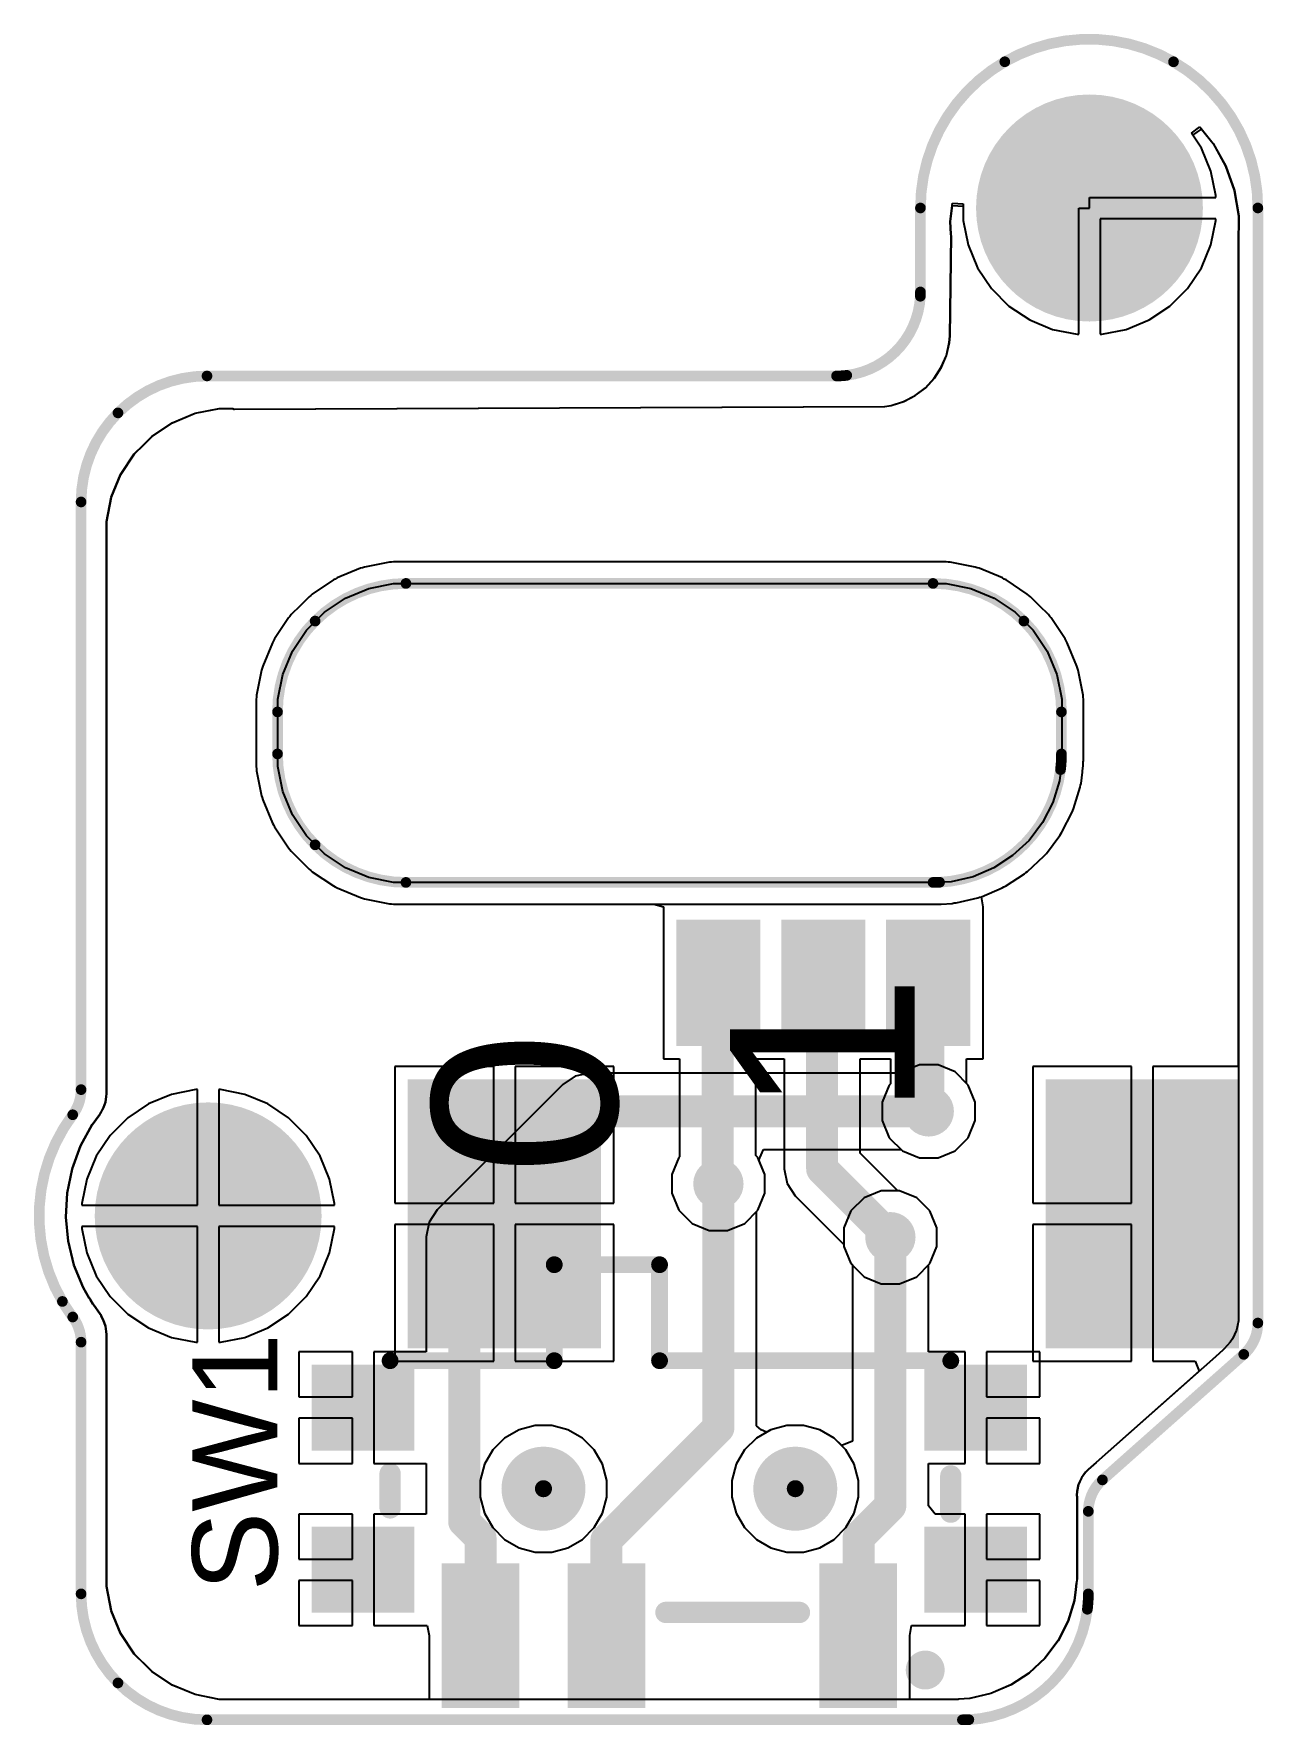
# Model space of a CAD drawing. Header units: millimetres. Extents: x -0.082 to 0.495, y -0.239 to 0.554.
import ezdxf

# ---------------------------------------------------------------- set-up
doc = ezdxf.new("R2010")
doc.units = ezdxf.units.MM
doc.header["$MEASUREMENT"] = 0
for name, color, linetype in [('BottomLayer', 5, 'Continuous'), ('BottomPaste', 16, 'Continuous'), ('BottomSolder', 6, 'Continuous'), ('Mechanical2', 216, 'Continuous'), ('MultiLayer', 9, 'Continuous'), ('PadHoleLayer', 156, 'Continuous'), ('TopLayer', 1, 'Continuous'), ('TopOverlay', 2, 'Continuous'), ('TopPaste', 8, 'Continuous'), ('TopSolder', 216, 'Continuous'), ('ViaHoleLayer', 16, 'Continuous')]:
    doc.layers.add(name, color=color, linetype=linetype)
doc.styles.add('Arial', font='arial.ttf', dxfattribs={"height": 0.2})

msp = doc.modelspace()

# ---------------------------------------------------------------- texts
at = {"layer": 'TopOverlay', "style": 'Arial'}
for s, height, p in [('1', 0.08661, (0.33142, 0.04628)), ('0', 0.08661, (0.19177, 0.01913)), ('SW1', 0.04, (0.03252, -0.17598))]:
    msp.add_text(s, height=height, rotation=90, dxfattribs=at).set_placement(p)

# ---------------------------------------------------------------- blocks, each defined once
blk = doc.blocks.new('PCM12SMTR__1')
at = {"layer": 'BottomSolder'}
h = blk.add_hatch(color=6, dxfattribs=at)
edge = h.paths.add_edge_path()
edge.add_arc((-0.05906, 0), 0.004, 0, 360)
h = blk.add_hatch(color=6, dxfattribs=at)
edge = h.paths.add_edge_path()
edge.add_arc((0.05906, 0), 0.004, 0, 360)
at = {"layer": 'PadHoleLayer'}
h = blk.add_hatch(color=156, dxfattribs=at)
edge = h.paths.add_edge_path()
edge.add_arc((-0.05906, 0), 0.01969, 0, 360)
h = blk.add_hatch(color=156, dxfattribs=at)
edge = h.paths.add_edge_path()
edge.add_arc((0.05906, 0), 0.01969, 0, 360)
at = {"layer": 'TopLayer'}
for points in [[(-0.10276, 0.09882), (-0.07441, 0.09882), (-0.07441, 0.03898), (-0.10276, 0.03898)], [(0.01535, 0.09882), (0.0437, 0.09882), (0.0437, 0.03898), (0.01535, 0.03898)], [(0.07441, 0.09882), (0.10276, 0.09882), (0.10276, 0.03898), (0.07441, 0.03898)], [(-0.16378, 0.05413), (-0.12362, 0.05413), (-0.12362, 0.02185), (-0.16378, 0.02185)], [(0.12362, 0.05413), (0.16378, 0.05413), (0.16378, 0.02185), (0.12362, 0.02185)], [(-0.16378, -0.02185), (-0.12362, -0.02185), (-0.12362, -0.05413), (-0.16378, -0.05413)], [(0.12362, -0.02185), (0.16378, -0.02185), (0.16378, -0.05413), (0.12362, -0.05413)]]:
    blk.add_hatch(color=1, dxfattribs=at).paths.add_polyline_path(points)
at = {"layer": 'TopPaste'}
for points in [[(-0.10276, 0.09882), (-0.07441, 0.09882), (-0.07441, 0.03898), (-0.10276, 0.03898)], [(0.01535, 0.09882), (0.0437, 0.09882), (0.0437, 0.03898), (0.01535, 0.03898)], [(0.07441, 0.09882), (0.10276, 0.09882), (0.10276, 0.03898), (0.07441, 0.03898)], [(-0.16378, 0.05413), (-0.12362, 0.05413), (-0.12362, 0.02185), (-0.16378, 0.02185)], [(0.12362, 0.05413), (0.16378, 0.05413), (0.16378, 0.02185), (0.12362, 0.02185)], [(-0.16378, -0.02185), (-0.12362, -0.02185), (-0.12362, -0.05413), (-0.16378, -0.05413)], [(0.12362, -0.02185), (0.16378, -0.02185), (0.16378, -0.05413), (0.12362, -0.05413)]]:
    blk.add_hatch(color=8, dxfattribs=at).paths.add_polyline_path(points)
at = {"layer": 'TopSolder'}
for points in [[(-0.10676, 0.10282), (-0.07041, 0.10282), (-0.07041, 0.03498), (-0.10676, 0.03498)], [(0.01135, 0.10282), (0.0477, 0.10282), (0.0477, 0.03498), (0.01135, 0.03498)], [(0.07041, 0.10282), (0.10676, 0.10282), (0.10676, 0.03498), (0.07041, 0.03498)], [(-0.16778, 0.05813), (-0.11962, 0.05813), (-0.11962, 0.01785), (-0.16778, 0.01785)], [(0.11962, 0.05813), (0.16778, 0.05813), (0.16778, 0.01785), (0.11962, 0.01785)], [(-0.16778, -0.01785), (-0.11962, -0.01785), (-0.11962, -0.05813), (-0.16778, -0.05813)], [(0.11962, -0.01785), (0.16778, -0.01785), (0.16778, -0.05813), (0.11962, -0.05813)]]:
    blk.add_hatch(color=216, dxfattribs=at).paths.add_polyline_path(points)
h = blk.add_hatch(color=216, dxfattribs=at)
edge = h.paths.add_edge_path()
edge.add_arc((-0.05906, 0), 0.004, 0, 360)
h = blk.add_hatch(color=216, dxfattribs=at)
edge = h.paths.add_edge_path()
edge.add_arc((0.05906, 0), 0.004, 0, 360)
at = {"layer": 'TopOverlay'}
for points, const_width in [([(-0.11588, 0.085, 1), (-0.12412, 0.085, 1)], 0.01), ([(-0.12662, 0.085, 1), (-0.12162, 0.085, 1)], 0.005), ([(-0.11838, 0.085, 1), (-0.11338, 0.085, 1)], 0.005), ([(-0.0635, 0.058, 1), (-0.0585, 0.058, 1)], 0.005), ([(-0.00088, 0.058, 1), (0.00412, 0.058, 1)], 0.005), ([(-0.1345, 0.011, 1), (-0.1295, 0.011, 1)], 0.005), ([(0.1285, 0.009, 1), (0.1335, 0.009, 1)], 0.005), ([(-0.1345, -0.006, 1), (-0.1295, -0.006, 1)], 0.005), ([(0.1285, -0.007, 1), (0.1335, -0.007, 1)], 0.005), ([(-0.13397, -0.06, 1), (-0.13003, -0.06, 1)], 0.00394), ([(0.00265, -0.06, 1), (0.00658, -0.06, 1)], 0.00394), ([(0.00265, -0.06, 1), (0.00658, -0.06, 1)], 0.00394), ([(0.05203, -0.06, 1), (0.05597, -0.06, 1)], 0.00394), ([(0.05203, -0.06, 1), (0.05597, -0.06, 1)], 0.00394), ([(0.12903, -0.06, 1), (0.13297, -0.06, 1)], 0.00394), ([(0.00265, -0.105, 1), (0.00658, -0.105, 1)], 0.00394), ([(0.00265, -0.105, 1), (0.00658, -0.105, 1)], 0.00394), ([(0.05203, -0.105, 1), (0.05597, -0.105, 1)], 0.00394), ([(0.05203, -0.105, 1), (0.05597, -0.105, 1)], 0.00394)]:
    blk.add_lwpolyline(points, format="xyb", close=True, dxfattribs=dict(at, const_width=const_width))
for points, const_width in [([(0.00162, 0.058), (-0.061, 0.058)], 0.01), ([(-0.132, 0.011), (-0.132, -0.006)], 0.01), ([(0.131, 0.009), (0.131, -0.007)], 0.01), ([(0.00462, -0.06), (-0.132, -0.06)], 0.00787), ([(0.00462, -0.06), (0.00462, -0.105)], 0.00787), ([(0.131, -0.06), (0.054, -0.06)], 0.00787), ([(0.054, -0.06), (0.054, -0.105)], 0.00787), ([(0.054, -0.105), (0.00462, -0.105)], 0.00787)]:
    blk.add_lwpolyline(points, dxfattribs=dict(at, const_width=const_width))
blk = doc.blocks.new('0532610371_B_2')
at = {"layer": 'BottomLayer'}
for points in [[(-0.19094, 0.11319), (-0.10827, 0.11319), (-0.10827, -0.00492), (-0.19094, -0.00492)], [(0.19094, -0.00492), (0.10827, -0.00492), (0.10827, 0.11319), (0.19094, 0.11319)], [(-0.03346, -0.07972), (-0.06496, -0.07972), (-0.06496, -0.02854), (-0.03346, -0.02854)], [(0.01575, -0.07972), (-0.01575, -0.07972), (-0.01575, -0.02854), (0.01575, -0.02854)], [(0.06496, -0.07972), (0.03346, -0.07972), (0.03346, -0.02854), (0.06496, -0.02854)]]:
    blk.add_hatch(color=5, dxfattribs=at).paths.add_polyline_path(points)
at = {"layer": 'BottomPaste'}
for points in [[(-0.19094, 0.11319), (-0.10827, 0.11319), (-0.10827, -0.00492), (-0.19094, -0.00492)], [(0.19094, -0.00492), (0.10827, -0.00492), (0.10827, 0.11319), (0.19094, 0.11319)], [(-0.03346, -0.07972), (-0.06496, -0.07972), (-0.06496, -0.02854), (-0.03346, -0.02854)], [(0.01575, -0.07972), (-0.01575, -0.07972), (-0.01575, -0.02854), (0.01575, -0.02854)], [(0.06496, -0.07972), (0.03346, -0.07972), (0.03346, -0.02854), (0.06496, -0.02854)]]:
    blk.add_hatch(color=16, dxfattribs=at).paths.add_polyline_path(points)
at = {"layer": 'BottomSolder'}
for points in [[(-0.19494, 0.11719), (-0.10427, 0.11719), (-0.10427, -0.00892), (-0.19494, -0.00892)], [(0.19494, -0.00892), (0.10427, -0.00892), (0.10427, 0.11719), (0.19494, 0.11719)], [(-0.02946, -0.08372), (-0.06896, -0.08372), (-0.06896, -0.02454), (-0.02946, -0.02454)], [(0.01975, -0.08372), (-0.01975, -0.08372), (-0.01975, -0.02454), (0.01975, -0.02454)], [(0.06896, -0.08372), (0.02946, -0.08372), (0.02946, -0.02454), (0.06896, -0.02454)]]:
    blk.add_hatch(color=6, dxfattribs=at).paths.add_polyline_path(points)

# ---------------------------------------------------------------- hatches: boundary and pattern name
at = {"layer": 'BottomLayer'}
h = msp.add_hatch(color=5, dxfattribs=at)
edge = h.paths.add_edge_path()
edge.add_arc((0.41339, 0.47244), 0.04921, 0, 360)
h = msp.add_hatch(color=5, dxfattribs=at)
edge = h.paths.add_edge_path()
edge.add_arc((0.338, 0.049), 0.01181, 0, 360)
h = msp.add_hatch(color=5, dxfattribs=at)
edge = h.paths.add_edge_path()
edge.add_arc((0, 0), 0.04921, 0, 360)
h = msp.add_hatch(color=5, dxfattribs=at)
edge = h.paths.add_edge_path()
edge.add_arc((0.23933, 0.015), 0.01181, 0, 360)
h = msp.add_hatch(color=5, dxfattribs=at)
edge = h.paths.add_edge_path()
edge.add_arc((0.32, -0.01), 0.01181, 0, 360)
at = {"layer": 'BottomSolder'}
h = msp.add_hatch(color=6, dxfattribs=at)
edge = h.paths.add_edge_path()
edge.add_arc((0.41339, 0.47244), 0.05321, 0, 360)
h = msp.add_hatch(color=6, dxfattribs=at)
edge = h.paths.add_edge_path()
edge.add_arc((0, 0), 0.05321, 0, 360)
at = {"layer": 'MultiLayer'}
h = msp.add_hatch(color=9, dxfattribs=at)
edge = h.paths.add_edge_path()
edge.add_arc((0.41339, 0.47244), 0.04921, 0, 360)
h = msp.add_hatch(color=9, dxfattribs=at)
edge = h.paths.add_edge_path()
edge.add_arc((0, 0), 0.04921, 0, 360)
at = {"layer": 'PadHoleLayer'}
h = msp.add_hatch(color=156, dxfattribs=at)
edge = h.paths.add_edge_path()
edge.add_arc((0.41339, 0.47244), 0.03938, 0, 360)
h = msp.add_hatch(color=156, dxfattribs=at)
edge = h.paths.add_edge_path()
edge.add_arc((0, 0), 0.03938, 0, 360)
at = {"layer": 'TopLayer'}
h = msp.add_hatch(color=1, dxfattribs=at)
edge = h.paths.add_edge_path()
edge.add_arc((0.41339, 0.47244), 0.04921, 0, 360)
h = msp.add_hatch(color=1, dxfattribs=at)
edge = h.paths.add_edge_path()
edge.add_arc((0.338, 0.049), 0.01181, 0, 360)
h = msp.add_hatch(color=1, dxfattribs=at)
edge = h.paths.add_edge_path()
edge.add_arc((0, 0), 0.04921, 0, 360)
h = msp.add_hatch(color=1, dxfattribs=at)
edge = h.paths.add_edge_path()
edge.add_arc((0.23933, 0.015), 0.01181, 0, 360)
h = msp.add_hatch(color=1, dxfattribs=at)
edge = h.paths.add_edge_path()
edge.add_arc((0.32, -0.01), 0.01181, 0, 360)
at = {"layer": 'TopSolder'}
h = msp.add_hatch(color=216, dxfattribs=at)
edge = h.paths.add_edge_path()
edge.add_arc((0.41339, 0.47244), 0.05321, 0, 360)
h = msp.add_hatch(color=216, dxfattribs=at)
edge = h.paths.add_edge_path()
edge.add_arc((0, 0), 0.05321, 0, 360)
at = {"layer": 'ViaHoleLayer'}
h = msp.add_hatch(color=16, dxfattribs=at)
edge = h.paths.add_edge_path()
edge.add_arc((0.338, 0.049), 0.00591, 0, 360)
h = msp.add_hatch(color=16, dxfattribs=at)
edge = h.paths.add_edge_path()
edge.add_arc((0.23933, 0.015), 0.00591, 0, 360)
h = msp.add_hatch(color=16, dxfattribs=at)
edge = h.paths.add_edge_path()
edge.add_arc((0.32, -0.01), 0.00591, 0, 360)

# ---------------------------------------------------------------- linework, layer by layer
at = {"layer": 'BottomLayer'}
for p, q in [((0.46184, 0.50651), (0.46588, 0.50947)), ((0.46588, 0.50947), (0.47134, 0.50267)), ((0.46586, 0.50049), (0.46184, 0.50651)), ((0.47033, 0.48971), (0.46586, 0.50049)), ((0.47134, 0.50267), (0.47722, 0.4921)), ((0.47722, 0.4921), (0.48123, 0.48069)), ((0.4726, 0.47827), (0.47033, 0.48971)), ((0.41339, 0.47244), (0.41339, 0.47744)), ((0.41339, 0.47744), (0.4726, 0.47744)), ((0.4726, 0.47744), (0.4726, 0.47827)), ((0.48123, 0.48069), (0.48326, 0.46877)), ((0.34811, 0.4661), (0.34918, 0.47473)), ((0.34918, 0.47473), (0.35418, 0.47442)), ((0.35418, 0.47442), (0.35418, 0.46661)), ((0.40839, 0.41323), (0.40839, 0.47244)), ((0.40839, 0.47244), (0.41339, 0.47244)), ((0.48326, 0.46877), (0.48326, 0.46408)), ((0.34836, 0.4601), (0.34811, 0.4661)), ((0.34838, 0.45994), (0.34836, 0.4601)), ((0.3484, 0.45979), (0.34838, 0.45994)), ((0.35418, 0.46661), (0.35645, 0.45517)), ((0.4726, 0.46744), (0.41839, 0.46744)), ((0.41839, 0.46744), (0.41839, 0.41323)), ((0.47033, 0.45517), (0.4726, 0.46661)), ((0.4726, 0.46661), (0.4726, 0.46744)), ((0.48326, 0.46408), (0.48311, 0.4597)), ((0.34793, 0.41237), (0.34846, 0.45956)), ((0.34844, 0.45963), (0.3484, 0.45979)), ((0.34846, 0.45956), (0.34844, 0.45963)), ((0.35645, 0.45517), (0.36092, 0.44439)), ((0.46586, 0.44439), (0.47033, 0.45517)), ((0.48311, 0.4597), (0.48308, 0.45908)), ((0.48308, 0.45908), (0.48308, 0.45906)), ((0.48308, 0.45906), (0.48308, 0.45906)), ((0.48308, 0.45906), (0.48308, 0.45416)), ((0.48308, 0.45416), (0.48308, 0.07004)), ((0.36092, 0.44439), (0.3674, 0.4347)), ((0.45938, 0.4347), (0.46586, 0.44439)), ((0.3674, 0.4347), (0.37564, 0.42645)), ((0.45114, 0.42645), (0.45938, 0.4347)), ((0.37564, 0.42645), (0.38534, 0.41997)), ((0.44144, 0.41997), (0.45114, 0.42645)), ((0.34764, 0.40933), (0.34793, 0.41237)), ((0.34793, 0.41237), (0.34793, 0.41237)), ((0.38534, 0.41997), (0.39612, 0.4155)), ((0.39612, 0.4155), (0.40756, 0.41323)), ((0.40756, 0.41323), (0.40839, 0.41323)), ((0.41839, 0.41323), (0.41922, 0.41323)), ((0.41922, 0.41323), (0.43066, 0.4155)), ((0.43066, 0.4155), (0.44144, 0.41997)), ((0.34627, 0.40338), (0.34764, 0.40933)), ((0.34058, 0.39264), (0.34389, 0.39776)), ((0.34389, 0.39776), (0.34627, 0.40338)), ((0.33643, 0.38816), (0.34058, 0.39264)), ((0.32031, 0.37988), (0.32614, 0.38169)), ((0.32614, 0.38169), (0.33156, 0.38448)), ((0.33156, 0.38448), (0.33643, 0.38816)), ((-0.01684, 0.37178), (-0.00616, 0.3762)), ((-0.00616, 0.3762), (0.00517, 0.37845)), ((0.00517, 0.37845), (0.01095, 0.37845)), ((0.01095, 0.37845), (0.0111, 0.37845)), ((0.0111, 0.37845), (0.01141, 0.37841)), ((0.01141, 0.37841), (0.01172, 0.37833)), ((0.01172, 0.37833), (0.01201, 0.37821)), ((0.01201, 0.37821), (0.01214, 0.37813)), ((0.01214, 0.37813), (0.3173, 0.37936)), ((0.01214, 0.37813), (0.01214, 0.37813)), ((0.3173, 0.37936), (0.32031, 0.37988)), ((-0.03053, 0.36128), (-0.02644, 0.36537)), ((-0.02644, 0.36537), (-0.01684, 0.37178)), ((-0.04105, 0.34757), (-0.03463, 0.35718)), ((-0.03463, 0.35718), (-0.03054, 0.36128)), ((-0.03054, 0.36128), (-0.03053, 0.36128)), ((-0.04548, 0.33689), (-0.04105, 0.34757)), ((-0.04773, 0.32556), (-0.04548, 0.33689)), ((-0.04773, 0.31978), (-0.04773, 0.32556)), ((-0.04773, 0.0573), (-0.04773, 0.31978)), ((0.07145, 0.30357), (0.06048, 0.29903)), ((0.07243, 0.30376), (0.07145, 0.30357)), ((0.07336, 0.30415), (0.07243, 0.30376)), ((0.085, 0.30646), (0.07336, 0.30415)), ((0.086, 0.30646), (0.085, 0.30646)), ((0.08699, 0.30666), (0.086, 0.30646)), ((0.09292, 0.30666), (0.08699, 0.30666)), ((0.34016, 0.30666), (0.09292, 0.30666)), ((0.09292, 0.30666), (0.09292, 0.30666)), ((0.3461, 0.30666), (0.34016, 0.30666)), ((0.34708, 0.30646), (0.3461, 0.30666)), ((0.34808, 0.30646), (0.34708, 0.30646)), ((0.35972, 0.30415), (0.34808, 0.30646)), ((0.36065, 0.30376), (0.35972, 0.30415)), ((0.36163, 0.30357), (0.36065, 0.30376)), ((0.3726, 0.29903), (0.36163, 0.30357)), ((0.05872, 0.29809), (0.04886, 0.29149)), ((0.05965, 0.29847), (0.05872, 0.29809)), ((0.06048, 0.29903), (0.05965, 0.29847)), ((0.37343, 0.29847), (0.3726, 0.29903)), ((0.37436, 0.29809), (0.37343, 0.29847)), ((0.38423, 0.29149), (0.37436, 0.29809)), ((0.04311, 0.28603), (0.03892, 0.28183)), ((0.04312, 0.28603), (0.04311, 0.28603)), ((0.04731, 0.29023), (0.04312, 0.28603)), ((0.04312, 0.28603), (0.04312, 0.28603)), ((0.04815, 0.29078), (0.04731, 0.29023)), ((0.04886, 0.29149), (0.04815, 0.29078)), ((0.38494, 0.29078), (0.38423, 0.29149)), ((0.38577, 0.29023), (0.38494, 0.29078)), ((0.38997, 0.28603), (0.38577, 0.29023)), ((0.39416, 0.28183), (0.38997, 0.28603)), ((0.38997, 0.28603), (0.38997, 0.28603)), ((0.38997, 0.28603), (0.38997, 0.28603)), ((0.03765, 0.28029), (0.03106, 0.27042)), ((0.03836, 0.281), (0.03765, 0.28029)), ((0.03892, 0.28183), (0.03836, 0.281)), ((0.39472, 0.281), (0.39416, 0.28183)), ((0.39543, 0.28029), (0.39472, 0.281)), ((0.40202, 0.27042), (0.39543, 0.28029)), ((0.03106, 0.27042), (0.03068, 0.2695)), ((0.40241, 0.2695), (0.40202, 0.27042)), ((0.03012, 0.26866), (0.02558, 0.2577)), ((0.03068, 0.2695), (0.03012, 0.26866)), ((0.40296, 0.26866), (0.40241, 0.2695)), ((0.4075, 0.2577), (0.40296, 0.26866)), ((0.025, 0.25579), (0.02268, 0.24415)), ((0.02538, 0.25671), (0.025, 0.25579)), ((0.02558, 0.2577), (0.02538, 0.25671)), ((0.4077, 0.25671), (0.4075, 0.2577)), ((0.40808, 0.25579), (0.4077, 0.25671)), ((0.4104, 0.24415), (0.40808, 0.25579)), ((0.02268, 0.24314), (0.02249, 0.24216)), ((0.02249, 0.24216), (0.02249, 0.23623)), ((0.02268, 0.24415), (0.02268, 0.24314)), ((0.4104, 0.24314), (0.4104, 0.24415)), ((0.41059, 0.24216), (0.4104, 0.24314)), ((0.41059, 0.23623), (0.41059, 0.24216)), ((0.02249, 0.23623), (0.02249, 0.21654)), ((0.41059, 0.21654), (0.4106, 0.23623)), ((0.4106, 0.23623), (0.41059, 0.23623)), ((0.02249, 0.21654), (0.02249, 0.21061)), ((0.41053, 0.21337), (0.41056, 0.21416)), ((0.41055, 0.21423), (0.41056, 0.21429)), ((0.41056, 0.21416), (0.41055, 0.21423)), ((0.41056, 0.21429), (0.41058, 0.21509)), ((0.41057, 0.21515), (0.41058, 0.21522)), ((0.41058, 0.21509), (0.41057, 0.21515)), ((0.41058, 0.21608), (0.4106, 0.21615)), ((0.41059, 0.21601), (0.41058, 0.21608)), ((0.41058, 0.21522), (0.41059, 0.21601)), ((0.4106, 0.21615), (0.41059, 0.21654)), ((0.02249, 0.21061), (0.02268, 0.20962)), ((0.02268, 0.20962), (0.02268, 0.20862)), ((0.02268, 0.20862), (0.025, 0.19698)), ((0.40943, 0.20269), (0.41007, 0.20792)), ((0.41007, 0.20794), (0.41014, 0.20846)), ((0.41007, 0.20793), (0.41007, 0.20794)), ((0.41007, 0.20792), (0.41007, 0.20793)), ((0.41013, 0.20855), (0.41016, 0.20864)), ((0.41014, 0.20846), (0.41013, 0.20855)), ((0.41016, 0.20864), (0.41027, 0.20968)), ((0.41026, 0.20977), (0.41028, 0.20986)), ((0.41027, 0.20968), (0.41026, 0.20977)), ((0.41028, 0.20986), (0.41037, 0.21091)), ((0.41036, 0.211), (0.41039, 0.21109)), ((0.41037, 0.21091), (0.41036, 0.211)), ((0.41039, 0.21109), (0.41046, 0.21214)), ((0.41045, 0.21223), (0.41047, 0.21231)), ((0.41046, 0.21214), (0.41045, 0.21223)), ((0.41047, 0.21231), (0.4105, 0.21284)), ((0.4105, 0.21284), (0.41052, 0.21324)), ((0.4105, 0.21284), (0.4105, 0.21284)), ((0.41051, 0.2133), (0.41053, 0.21337)), ((0.41052, 0.21324), (0.41051, 0.2133)), ((0.40596, 0.19087), (0.40905, 0.20095)), ((0.40905, 0.20095), (0.40915, 0.20184)), ((0.40915, 0.20184), (0.40943, 0.20269)), ((0.025, 0.19698), (0.02538, 0.19605)), ((0.02538, 0.19605), (0.02558, 0.19507)), ((0.02558, 0.19507), (0.03012, 0.18411)), ((0.40554, 0.19008), (0.40596, 0.19087)), ((0.03012, 0.18411), (0.03068, 0.18327)), ((0.03068, 0.18327), (0.03106, 0.18235)), ((0.03106, 0.18235), (0.03765, 0.17248)), ((0.4005, 0.17983), (0.4053, 0.18922)), ((0.4053, 0.18922), (0.40554, 0.19008)), ((0.3932, 0.1699), (0.39956, 0.17832)), ((0.39956, 0.17832), (0.39995, 0.17912)), ((0.39995, 0.17912), (0.4005, 0.17983)), ((0.03765, 0.17248), (0.03836, 0.17177)), ((0.03836, 0.17177), (0.03892, 0.17093)), ((0.03892, 0.17093), (0.04311, 0.16674)), ((0.04311, 0.16674), (0.04311, 0.16674)), ((0.04311, 0.16674), (0.04312, 0.16674)), ((0.04312, 0.16674), (0.04731, 0.16254)), ((0.38429, 0.1614), (0.39201, 0.16858)), ((0.39201, 0.16858), (0.39254, 0.16931)), ((0.39254, 0.16931), (0.3932, 0.1699)), ((0.04731, 0.16254), (0.04815, 0.16198)), ((0.04815, 0.16198), (0.04886, 0.16127)), ((0.04886, 0.16127), (0.05872, 0.15468)), ((0.37404, 0.15457), (0.38289, 0.1603)), ((0.38289, 0.1603), (0.38353, 0.16093)), ((0.38353, 0.16093), (0.38429, 0.1614)), ((0.05872, 0.15468), (0.05965, 0.1543)), ((0.05965, 0.1543), (0.06048, 0.15374)), ((0.06048, 0.15374), (0.07145, 0.1492)), ((0.36276, 0.14962), (0.37247, 0.15373)), ((0.37247, 0.15373), (0.37321, 0.15424)), ((0.37321, 0.15424), (0.37404, 0.15457)), ((0.07145, 0.1492), (0.07243, 0.149)), ((0.07243, 0.149), (0.07336, 0.14862)), ((0.07336, 0.14862), (0.085, 0.14631)), ((0.085, 0.14631), (0.086, 0.14631)), ((0.086, 0.14631), (0.08699, 0.14611)), ((0.08699, 0.14611), (0.09292, 0.14611)), ((0.09292, 0.14611), (0.20911, 0.14611)), ((0.20911, 0.14611), (0.21358, 0.14484)), ((0.21358, 0.14484), (0.21358, 0.14111)), ((0.3635, 0.14484), (0.36276, 0.14962)), ((0.3635, 0.07366), (0.3635, 0.14484)), ((0.3635, 0.14484), (0.3635, 0.14484)), ((0.21358, 0.14111), (0.21358, 0.07366)), ((0.21358, 0.07366), (0.22116, 0.07366)), ((0.22116, 0.07366), (0.22116, 0.02767)), ((0.25684, 0.02833), (0.25684, 0.07366)), ((0.25684, 0.07366), (0.27016, 0.07366)), ((0.27016, 0.07366), (0.27016, 0.022)), ((0.30584, 0.02939), (0.30584, 0.07366)), ((0.30584, 0.07366), (0.32003, 0.07366)), ((0.32003, 0.07366), (0.32003, 0.06188)), ((0.35572, 0.06213), (0.35572, 0.07366)), ((0.35572, 0.07366), (0.3635, 0.07366)), ((0.13393, 0.07004), (0.0876, 0.07004)), ((0.0876, 0.07004), (0.0876, 0.00598)), ((0.13393, 0.00598), (0.13393, 0.07004)), ((0.19027, 0.07004), (0.14393, 0.07004)), ((0.14393, 0.07004), (0.14393, 0.00598)), ((0.19027, 0.00598), (0.19027, 0.07004)), ((0.43315, 0.07004), (0.38681, 0.07004)), ((0.38681, 0.07004), (0.38681, 0.00598)), ((0.43315, 0.00598), (0.43315, 0.07004)), ((0.48308, 0.07004), (0.44315, 0.07004)), ((0.44315, 0.07004), (0.44315, 0.00098)), ((-0.0482, 0.05336), (-0.04778, 0.05595)), ((-0.04778, 0.05595), (-0.04773, 0.05727)), ((-0.04773, 0.05729), (-0.04773, 0.0573)), ((-0.04773, 0.05727), (-0.04773, 0.05729)), ((-0.04773, 0.05727), (-0.04773, 0.05727)), ((-0.01727, 0.05694), (-0.02805, 0.05247)), ((-0.00583, 0.05921), (-0.01727, 0.05694)), ((-0.005, 0.05921), (-0.00583, 0.05921)), ((-0.005, 0.005), (-0.005, 0.05921)), ((0.00583, 0.05921), (0.005, 0.05921)), ((0.005, 0.05921), (0.005, 0.005)), ((0.01727, 0.05694), (0.00583, 0.05921)), ((0.02805, 0.05247), (0.01727, 0.05694)), ((0.31951, 0.06135), (0.31619, 0.05334)), ((0.32003, 0.06188), (0.31951, 0.06135)), ((0.35649, 0.06135), (0.35572, 0.06213)), ((0.35981, 0.05334), (0.35649, 0.06135)), ((-0.05099, 0.04747), (-0.05025, 0.04855)), ((-0.05025, 0.04855), (-0.04903, 0.05088)), ((-0.04903, 0.05088), (-0.0482, 0.05336)), ((-0.02805, 0.05247), (-0.03775, 0.04599)), ((0.03775, 0.04599), (0.02805, 0.05247)), ((0.31619, 0.05334), (0.31619, 0.04466)), ((0.35981, 0.04466), (0.35981, 0.05334)), ((-0.05986, 0.03282), (-0.05442, 0.04287)), ((-0.05442, 0.04287), (-0.05099, 0.04747)), ((-0.03775, 0.04599), (-0.04599, 0.03775)), ((0.04599, 0.03775), (0.03775, 0.04599)), ((0.31619, 0.04466), (0.31951, 0.03665)), ((0.35649, 0.03665), (0.35981, 0.04466)), ((-0.06376, 0.02208), (-0.05986, 0.03282)), ((-0.04599, 0.03775), (-0.05247, 0.02805)), ((0.05247, 0.02805), (0.04599, 0.03775)), ((0.31951, 0.03665), (0.32565, 0.03051)), ((0.35035, 0.03051), (0.35649, 0.03665)), ((-0.05247, 0.02805), (-0.05694, 0.01727)), ((0.05694, 0.01727), (0.05247, 0.02805)), ((0.22084, 0.02735), (0.21752, 0.01934)), ((0.22116, 0.02767), (0.22084, 0.02735)), ((0.25782, 0.02735), (0.25684, 0.02833)), ((0.26114, 0.01934), (0.25782, 0.02735)), ((0.32342, 0.01181), (0.30584, 0.02939)), ((0.32565, 0.03051), (0.33366, 0.02719)), ((0.33366, 0.02719), (0.34234, 0.02719)), ((0.34234, 0.02719), (0.35035, 0.03051)), ((-0.06606, 0.01088), (-0.06376, 0.02208)), ((-0.05694, 0.01727), (-0.05921, 0.00583)), ((0.05921, 0.00583), (0.05694, 0.01727)), ((0.21752, 0.01934), (0.21752, 0.01066)), ((0.26114, 0.01066), (0.26114, 0.01934)), ((0.27016, 0.022), (0.27152, 0.01517)), ((-0.06669, -0.00053), (-0.06606, 0.01088)), ((0.21752, 0.01066), (0.22084, 0.00265)), ((0.25782, 0.00265), (0.26114, 0.01066)), ((0.27152, 0.01517), (0.27538, 0.00938)), ((0.27538, 0.00938), (0.29819, -0.01342)), ((0.32434, 0.01181), (0.32342, 0.01181)), ((0.33235, 0.00849), (0.32434, 0.01181)), ((0.33849, 0.00235), (0.33235, 0.00849)), ((-0.05921, 0.00583), (-0.05921, 0.005)), ((-0.05921, 0.005), (-0.005, 0.005)), ((0.005, 0.005), (0.05921, 0.005)), ((0.05921, 0.005), (0.05921, 0.00583)), ((0.0876, 0.00598), (0.13393, 0.00598)), ((0.14393, 0.00598), (0.19027, 0.00598)), ((0.22084, 0.00265), (0.22697, -0.00349)), ((0.25168, -0.00349), (0.25782, 0.00265)), ((0.34181, -0.00566), (0.33849, 0.00235)), ((0.38681, 0.00598), (0.43315, 0.00598)), ((0.44315, 0.00098), (0.44315, -0.06807)), ((-0.06565, -0.01191), (-0.06669, -0.00053)), ((-0.005, -0.005), (-0.05921, -0.005)), ((-0.05921, -0.005), (-0.05921, -0.00583)), ((-0.05921, -0.00583), (-0.05694, -0.01727)), ((-0.005, -0.05921), (-0.005, -0.005)), ((0.05921, -0.005), (0.005, -0.005)), ((0.005, -0.005), (0.005, -0.05921)), ((0.05694, -0.01727), (0.05921, -0.00583)), ((0.05921, -0.00583), (0.05921, -0.005)), ((0.13393, -0.00402), (0.0876, -0.00402)), ((0.0876, -0.00402), (0.0876, -0.06807)), ((0.13393, -0.06807), (0.13393, -0.00402)), ((0.19027, -0.00402), (0.14393, -0.00402)), ((0.14393, -0.00402), (0.14393, -0.06807)), ((0.19027, -0.06807), (0.19027, -0.00402)), ((0.22697, -0.00349), (0.23499, -0.00681)), ((0.23499, -0.00681), (0.24367, -0.00681)), ((0.24367, -0.00681), (0.25168, -0.00349)), ((0.34181, -0.01434), (0.34181, -0.00566)), ((0.43315, -0.00402), (0.38681, -0.00402)), ((0.38681, -0.00402), (0.38681, -0.06807)), ((0.43315, -0.06807), (0.43315, -0.00402)), ((-0.06296, -0.02302), (-0.06565, -0.01191)), ((0.29819, -0.01342), (0.29819, -0.01434)), ((0.29819, -0.01434), (0.30151, -0.02235)), ((0.33849, -0.02235), (0.34181, -0.01434)), ((-0.05867, -0.03362), (-0.06296, -0.02302)), ((-0.05694, -0.01727), (-0.05247, -0.02805)), ((0.05247, -0.02805), (0.05694, -0.01727)), ((0.30151, -0.02235), (0.30765, -0.02849)), ((0.33235, -0.02849), (0.33849, -0.02235)), ((-0.05247, -0.02805), (-0.04599, -0.03775)), ((0.04599, -0.03775), (0.05247, -0.02805)), ((0.30765, -0.02849), (0.31566, -0.03181)), ((0.32434, -0.03181), (0.33235, -0.02849)), ((-0.05578, -0.03855), (-0.05867, -0.03362)), ((-0.05577, -0.03856), (-0.05578, -0.03855)), ((-0.05576, -0.03857), (-0.05577, -0.03856)), ((-0.05521, -0.0395), (-0.05576, -0.03857)), ((-0.05576, -0.03857), (-0.05576, -0.03857)), ((-0.05407, -0.04133), (-0.05521, -0.0395)), ((-0.04599, -0.03775), (-0.03775, -0.04599)), ((0.03775, -0.04599), (0.04599, -0.03775)), ((0.31566, -0.03181), (0.32434, -0.03181)), ((-0.05365, -0.04196), (-0.05407, -0.04133)), ((-0.05098, -0.04576), (-0.05365, -0.04196)), ((-0.05024, -0.04684), (-0.05098, -0.04576)), ((-0.05098, -0.04576), (-0.05098, -0.04576)), ((-0.05098, -0.04576), (-0.05098, -0.04576)), ((-0.04903, -0.04916), (-0.05024, -0.04684)), ((-0.03775, -0.04599), (-0.02805, -0.05247)), ((0.02805, -0.05247), (0.03775, -0.04599)), ((-0.04876, -0.04995), (-0.04903, -0.04916)), ((-0.04903, -0.04916), (-0.04903, -0.04916)), ((-0.0482, -0.05165), (-0.04876, -0.04995)), ((-0.04778, -0.05423), (-0.0482, -0.05165)), ((-0.04773, -0.05554), (-0.04778, -0.05423)), ((-0.02805, -0.05247), (-0.01727, -0.05694)), ((0.01727, -0.05694), (0.02805, -0.05247)), ((-0.04773, -0.16794), (-0.04773, -0.05554)), ((-0.01727, -0.05694), (-0.00583, -0.05921)), ((-0.00583, -0.05921), (-0.005, -0.05921)), ((0.005, -0.05921), (0.00583, -0.05921)), ((0.00583, -0.05921), (0.01727, -0.05694)), ((0.0876, -0.06807), (0.13393, -0.06807)), ((0.14393, -0.06807), (0.19027, -0.06807)), ((0.38681, -0.06807), (0.43315, -0.06807)), ((0.44315, -0.06807), (0.46299, -0.06807)), ((0.46299, -0.06807), (0.46477, -0.07275)), ((0.46477, -0.07275), (0.41645, -0.11562)), ((0.14583, -0.10021), (0.13906, -0.10412)), ((0.15338, -0.09819), (0.14583, -0.10021)), ((0.1612, -0.09819), (0.15338, -0.09819)), ((0.16875, -0.10021), (0.1612, -0.09819)), ((0.17552, -0.10412), (0.16875, -0.10021)), ((0.26394, -0.10021), (0.25717, -0.10412)), ((0.27149, -0.09819), (0.26394, -0.10021)), ((0.27931, -0.09819), (0.27149, -0.09819)), ((0.28686, -0.10021), (0.27931, -0.09819)), ((0.29363, -0.10412), (0.28686, -0.10021)), ((0.13354, -0.10965), (0.12963, -0.11642)), ((0.13906, -0.10412), (0.13354, -0.10965)), ((0.18104, -0.10965), (0.17552, -0.10412)), ((0.18495, -0.11642), (0.18104, -0.10965)), ((0.25165, -0.10965), (0.24774, -0.11642)), ((0.25717, -0.10412), (0.25165, -0.10965)), ((0.29915, -0.10965), (0.29363, -0.10412)), ((0.30306, -0.11642), (0.29915, -0.10965)), ((0.12963, -0.11642), (0.1276, -0.12397)), ((0.18697, -0.12397), (0.18495, -0.11642)), ((0.24774, -0.11642), (0.24571, -0.12397)), ((0.30508, -0.12397), (0.30306, -0.11642)), ((0.4128, -0.11886), (0.41159, -0.12005)), ((0.41282, -0.11884), (0.4128, -0.11886)), ((0.4128, -0.11886), (0.4128, -0.11886)), ((0.41645, -0.11562), (0.41282, -0.11884)), ((0.1276, -0.12397), (0.1276, -0.13178)), ((0.18697, -0.13178), (0.18697, -0.12397)), ((0.24571, -0.12397), (0.24571, -0.13178)), ((0.30508, -0.13178), (0.30508, -0.12397)), ((0.40815, -0.12587), (0.40741, -0.12918)), ((0.40957, -0.12278), (0.40815, -0.12587)), ((0.41159, -0.12005), (0.40957, -0.12278)), ((0.1276, -0.13178), (0.12963, -0.13933)), ((0.18495, -0.13933), (0.18697, -0.13178)), ((0.24571, -0.13178), (0.24774, -0.13933)), ((0.30306, -0.13933), (0.30508, -0.13178)), ((0.40741, -0.12918), (0.4073, -0.13087)), ((0.4073, -0.13087), (0.40745, -0.13171)), ((0.40741, -0.12918), (0.40741, -0.12918)), ((0.40745, -0.13171), (0.40745, -0.13171)), ((0.40745, -0.13171), (0.40745, -0.17016)), ((0.12963, -0.13933), (0.13354, -0.1461)), ((0.18104, -0.1461), (0.18495, -0.13933)), ((0.24774, -0.13933), (0.25165, -0.1461)), ((0.29915, -0.1461), (0.30306, -0.13933)), ((0.13354, -0.1461), (0.13906, -0.15163)), ((0.17552, -0.15163), (0.18104, -0.1461)), ((0.25165, -0.1461), (0.25717, -0.15163)), ((0.29363, -0.15163), (0.29915, -0.1461)), ((0.13906, -0.15163), (0.14583, -0.15554)), ((0.14583, -0.15554), (0.15338, -0.15756)), ((0.15338, -0.15756), (0.1612, -0.15756)), ((0.1612, -0.15756), (0.16875, -0.15554)), ((0.16875, -0.15554), (0.17552, -0.15163)), ((0.25717, -0.15163), (0.26394, -0.15554)), ((0.26394, -0.15554), (0.27149, -0.15756)), ((0.27149, -0.15756), (0.27931, -0.15756)), ((0.27931, -0.15756), (0.28686, -0.15554)), ((0.28686, -0.15554), (0.29363, -0.15163)), ((-0.04773, -0.16796), (-0.04773, -0.16794)), ((-0.04773, -0.16794), (-0.04773, -0.16794)), ((-0.04773, -0.17375), (-0.04773, -0.16796)), ((-0.04548, -0.18509), (-0.04773, -0.17375)), ((0.40715, -0.17213), (0.40686, -0.17514)), ((0.40722, -0.172), (0.40715, -0.17213)), ((0.40724, -0.17197), (0.40722, -0.172)), ((0.40722, -0.172), (0.40722, -0.172)), ((0.40745, -0.17016), (0.40724, -0.17197)), ((0.40623, -0.18023), (0.40325, -0.19001)), ((0.40686, -0.17514), (0.40623, -0.18023)), ((-0.04105, -0.19577), (-0.04548, -0.18509)), ((0.40325, -0.19001), (0.39861, -0.19912)), ((-0.03463, -0.20538), (-0.04105, -0.19577)), ((-0.03385, -0.20617), (-0.03463, -0.20538)), ((0.39861, -0.19912), (0.39247, -0.20729)), ((-0.03055, -0.20947), (-0.03385, -0.20617)), ((-0.03054, -0.20947), (-0.03055, -0.20947)), ((-0.03054, -0.20948), (-0.03054, -0.20947)), ((-0.02644, -0.21356), (-0.03054, -0.20948)), ((-0.01684, -0.21998), (-0.02644, -0.21356)), ((0.39247, -0.20729), (0.38501, -0.21429)), ((-0.00616, -0.2244), (-0.01684, -0.21998)), ((0.37645, -0.21988), (0.36706, -0.22391)), ((0.38501, -0.21429), (0.37645, -0.21988)), ((0.00517, -0.22665), (-0.00616, -0.2244)), ((0.35141, -0.22665), (0.00517, -0.22665)), ((0.35158, -0.22664), (0.35141, -0.22665)), ((0.35175, -0.22661), (0.35158, -0.22664)), ((0.35192, -0.22658), (0.35175, -0.22661)), ((0.352, -0.22655), (0.35192, -0.22658)), ((0.3571, -0.22626), (0.352, -0.22655)), ((0.36706, -0.22391), (0.3571, -0.22626))]:
    msp.add_line(p, q, dxfattribs=at)
at = {"layer": 'BottomLayer', "const_width": 0.015}
for points in [[(0.239, 0.01533), (0.239, 0.10792)], [(0.288, 0.10771), (0.28954, 0.10925)], [(0.288, 0.022), (0.288, 0.10771)], [(0.337, 0.1085), (0.33788, 0.10762)], [(0.33788, 0.04912), (0.33788, 0.10762)], [(0.33788, 0.04912), (0.338, 0.049)], [(0.288, 0.022), (0.32, -0.01)], [(0.239, 0.01533), (0.23933, 0.015)]]:
    msp.add_lwpolyline(points, dxfattribs=at)
at = {"layer": 'BottomLayer', "const_width": 0.0075}
for points in [[(0.23525, 0.10792, 1), (0.24275, 0.10792, 1)], [(0.28425, 0.10771, 1), (0.29175, 0.10771, 1)], [(0.28425, 0.10771, 1), (0.29175, 0.10771, 1)], [(0.28579, 0.10925, 1), (0.29329, 0.10925, 1)], [(0.33325, 0.1085, 1), (0.34075, 0.1085, 1)], [(0.33413, 0.10762, 1), (0.34163, 0.10762, 1)], [(0.33413, 0.10762, 1), (0.34163, 0.10762, 1)], [(0.33413, 0.04912, 1), (0.34163, 0.04912, 1)], [(0.33413, 0.04912, 1), (0.34163, 0.04912, 1)], [(0.33425, 0.049, 1), (0.34175, 0.049, 1)], [(0.28425, 0.022, 1), (0.29175, 0.022, 1)], [(0.28425, 0.022, 1), (0.29175, 0.022, 1)], [(0.23525, 0.01533, 1), (0.24275, 0.01533, 1)], [(0.23525, 0.01533, 1), (0.24275, 0.01533, 1)], [(0.23558, 0.015, 1), (0.24308, 0.015, 1)], [(0.31625, -0.01, 1), (0.32375, -0.01, 1)]]:
    msp.add_lwpolyline(points, format="xyb", close=True, dxfattribs=at)
at = {"layer": 'Mechanical2', "const_width": 0.005}
for points in [[(0.37367, 0.54098, -0.267985), (0.45281, 0.54098)], [(0.33411, 0.47245, -0.267961), (0.37367, 0.54098)], [(0.45281, 0.54098, -0.267961), (0.49237, 0.47245)], [(0.33406, 0.43107, -0.364118), (0.29955, 0.394)], [(0.33411, 0.43308, -0.012561), (0.33406, 0.43107)], [(0.29955, 0.394, -0.017386), (0.29681, 0.39376)], [(-0.0423, 0.37641, -0.198901), (-0.00054, 0.39371)], [(0.29681, 0.39376, -0.012966), (0.29474, 0.39371)], [(-0.0596, 0.33465, -0.198901), (-0.0423, 0.37641)], [(0.05017, 0.27882, -0.198904), (0.09277, 0.29646)], [(0.34001, 0.29646, -0.198879), (0.38261, 0.27882)], [(0.03253, 0.23623, -0.198879), (0.05017, 0.27882)], [(0.38261, 0.27882, -0.198879), (0.40025, 0.23623)], [(0.05017, 0.17395, -0.198879), (0.03253, 0.21654)], [(0.40017, 0.21337, -0.017387), (0.3998, 0.20917)], [(0.40025, 0.21654, -0.012967), (0.40017, 0.21337)], [(0.3998, 0.20917, -0.36411), (0.34309, 0.15638)], [(0.09277, 0.15631, -0.198904), (0.05017, 0.17395)], [(0.34309, 0.15638, -0.012562), (0.34001, 0.15631)], [(-0.0596, 0.05919, -0.161831), (-0.06352, 0.0474)], [(-0.06837, -0.0401, -0.302108), (-0.06352, 0.0474)], [(-0.06352, -0.04739, -0.02758), (-0.06837, -0.0401)], [(-0.06352, -0.04739, -0.161831), (-0.0596, -0.05918)], [(0.49237, -0.0502, -0.214556), (0.48575, -0.06492)], [(0.41285, -0.13847, -0.214411), (0.41946, -0.12374)], [(-0.0423, -0.21892, -0.198901), (-0.0596, -0.17716)], [(0.41241, -0.18438, -0.364095), (0.35681, -0.23614)], [(0.41277, -0.18027, -0.017388), (0.41241, -0.18438)], [(0.41285, -0.17716, -0.012968), (0.41277, -0.18027)], [(-0.00054, -0.23621, -0.198901), (-0.0423, -0.21892)], [(0.35681, -0.23614, -0.012563), (0.35379, -0.23621)]]:
    msp.add_lwpolyline(points, format="xyb", dxfattribs=at)
at = {"layer": 'Mechanical2', "const_width": 0.0025}
for points in [[(0.37242, 0.54098, 1), (0.37492, 0.54098, 1)], [(0.37242, 0.54098, 1), (0.37492, 0.54098, 1)], [(0.45156, 0.54098, 1), (0.45406, 0.54098, 1)], [(0.45156, 0.54098, 1), (0.45406, 0.54098, 1)], [(0.33286, 0.47245, 1), (0.33536, 0.47245, 1)], [(0.33286, 0.47245, 1), (0.33536, 0.47245, 1)], [(0.49112, 0.47245, 1), (0.49362, 0.47245, 1)], [(0.49112, 0.47245, 1), (0.49362, 0.47245, 1)], [(0.33281, 0.43107, 1), (0.33531, 0.43107, 1)], [(0.33281, 0.43107, 1), (0.33531, 0.43107, 1)], [(0.33286, 0.43308, 1), (0.33536, 0.43308, 1)], [(0.33286, 0.43308, 1), (0.33536, 0.43308, 1)], [(0.2983, 0.394, 1), (0.3008, 0.394, 1)], [(0.2983, 0.394, 1), (0.3008, 0.394, 1)], [(-0.00179, 0.39371, 1), (0.00071, 0.39371, 1)], [(-0.00179, 0.39371, 1), (0.00071, 0.39371, 1)], [(0.29349, 0.39371, 1), (0.29599, 0.39371, 1)], [(0.29349, 0.39371, 1), (0.29599, 0.39371, 1)], [(0.29556, 0.39376, 1), (0.29806, 0.39376, 1)], [(0.29556, 0.39376, 1), (0.29806, 0.39376, 1)], [(-0.04355, 0.37641, 1), (-0.04105, 0.37641, 1)], [(-0.04355, 0.37641, 1), (-0.04105, 0.37641, 1)], [(-0.06085, 0.33465, 1), (-0.05835, 0.33465, 1)], [(-0.06085, 0.33465, 1), (-0.05835, 0.33465, 1)], [(0.09152, 0.29646, 1), (0.09402, 0.29646, 1)], [(0.09152, 0.29646, 1), (0.09402, 0.29646, 1)], [(0.33876, 0.29646, 1), (0.34126, 0.29646, 1)], [(0.33876, 0.29646, 1), (0.34126, 0.29646, 1)], [(0.04892, 0.27882, 1), (0.05142, 0.27882, 1)], [(0.04892, 0.27882, 1), (0.05142, 0.27882, 1)], [(0.38136, 0.27882, 1), (0.38386, 0.27882, 1)], [(0.38136, 0.27882, 1), (0.38386, 0.27882, 1)], [(0.03128, 0.23623, 1), (0.03378, 0.23623, 1)], [(0.03128, 0.23623, 1), (0.03378, 0.23623, 1)], [(0.399, 0.23623, 1), (0.4015, 0.23623, 1)], [(0.399, 0.23623, 1), (0.4015, 0.23623, 1)], [(0.03128, 0.21654, 1), (0.03378, 0.21654, 1)], [(0.03128, 0.21654, 1), (0.03378, 0.21654, 1)], [(0.39892, 0.21337, 1), (0.40142, 0.21337, 1)], [(0.39892, 0.21337, 1), (0.40142, 0.21337, 1)], [(0.399, 0.21654, 1), (0.4015, 0.21654, 1)], [(0.399, 0.21654, 1), (0.4015, 0.21654, 1)], [(0.39855, 0.20917, 1), (0.40105, 0.20917, 1)], [(0.39855, 0.20917, 1), (0.40105, 0.20917, 1)], [(0.04892, 0.17395, 1), (0.05142, 0.17395, 1)], [(0.04892, 0.17395, 1), (0.05142, 0.17395, 1)], [(0.09152, 0.15631, 1), (0.09402, 0.15631, 1)], [(0.09152, 0.15631, 1), (0.09402, 0.15631, 1)], [(0.33876, 0.15631, 1), (0.34126, 0.15631, 1)], [(0.33876, 0.15631, 1), (0.34126, 0.15631, 1)], [(0.34184, 0.15638, 1), (0.34434, 0.15638, 1)], [(0.34184, 0.15638, 1), (0.34434, 0.15638, 1)], [(-0.06085, 0.05919, 1), (-0.05835, 0.05919, 1)], [(-0.06085, 0.05919, 1), (-0.05835, 0.05919, 1)], [(-0.06477, 0.0474, 1), (-0.06227, 0.0474, 1)], [(-0.06477, 0.0474, 1), (-0.06227, 0.0474, 1)], [(-0.06962, -0.0401, 1), (-0.06712, -0.0401, 1)], [(-0.06962, -0.0401, 1), (-0.06712, -0.0401, 1)], [(-0.06477, -0.04739, 1), (-0.06227, -0.04739, 1)], [(-0.06477, -0.04739, 1), (-0.06227, -0.04739, 1)], [(0.49112, -0.0502, 1), (0.49362, -0.0502, 1)], [(0.49112, -0.0502, 1), (0.49362, -0.0502, 1)], [(-0.06085, -0.05918, 1), (-0.05835, -0.05918, 1)], [(-0.06085, -0.05918, 1), (-0.05835, -0.05918, 1)], [(0.4845, -0.06492, 1), (0.487, -0.06492, 1)], [(0.4845, -0.06492, 1), (0.487, -0.06492, 1)], [(0.41821, -0.12374, 1), (0.42071, -0.12374, 1)], [(0.41821, -0.12374, 1), (0.42071, -0.12374, 1)], [(0.4116, -0.13847, 1), (0.4141, -0.13847, 1)], [(0.4116, -0.13847, 1), (0.4141, -0.13847, 1)], [(-0.06085, -0.17716, 1), (-0.05835, -0.17716, 1)], [(-0.06085, -0.17716, 1), (-0.05835, -0.17716, 1)], [(0.41116, -0.18438, 1), (0.41366, -0.18438, 1)], [(0.41116, -0.18438, 1), (0.41366, -0.18438, 1)], [(0.41152, -0.18027, 1), (0.41402, -0.18027, 1)], [(0.41152, -0.18027, 1), (0.41402, -0.18027, 1)], [(0.4116, -0.17716, 1), (0.4141, -0.17716, 1)], [(0.4116, -0.17716, 1), (0.4141, -0.17716, 1)], [(-0.04355, -0.21892, 1), (-0.04105, -0.21892, 1)], [(-0.04355, -0.21892, 1), (-0.04105, -0.21892, 1)], [(-0.00179, -0.23621, 1), (0.00071, -0.23621, 1)], [(-0.00179, -0.23621, 1), (0.00071, -0.23621, 1)], [(0.35254, -0.23621, 1), (0.35504, -0.23621, 1)], [(0.35254, -0.23621, 1), (0.35504, -0.23621, 1)], [(0.35556, -0.23614, 1), (0.35806, -0.23614, 1)], [(0.35556, -0.23614, 1), (0.35806, -0.23614, 1)]]:
    msp.add_lwpolyline(points, format="xyb", close=True, dxfattribs=at)
at = {"layer": 'Mechanical2', "const_width": 0.005}
for points in [[(0.33411, 0.43308), (0.33411, 0.47245)], [(0.49237, -0.0502), (0.49237, 0.47245)], [(-0.00054, 0.39371), (0.29474, 0.39371)], [(-0.0596, 0.05919), (-0.0596, 0.33465)], [(0.09277, 0.29646), (0.34001, 0.29646)], [(0.03253, 0.21654), (0.03253, 0.23623)], [(0.40025, 0.21654), (0.40025, 0.23623)], [(0.09277, 0.15631), (0.34001, 0.15631)], [(-0.0596, -0.17716), (-0.0596, -0.05918)], [(0.41946, -0.12374), (0.48575, -0.06492)], [(0.41285, -0.17716), (0.41285, -0.13847)], [(-0.00054, -0.23621), (0.35379, -0.23621)]]:
    msp.add_lwpolyline(points, dxfattribs=at)
at = {"layer": 'MultiLayer'}
for p, q in [((0.06439, 0.28961), (0.07535, 0.29415)), ((0.07535, 0.29415), (0.08699, 0.29646)), ((0.08699, 0.29646), (0.09292, 0.29646)), ((0.09292, 0.29646), (0.09292, 0.29646)), ((0.09292, 0.29646), (0.34016, 0.29646)), ((0.34016, 0.29646), (0.3461, 0.29646)), ((0.3461, 0.29646), (0.35773, 0.29415)), ((0.35773, 0.29415), (0.3687, 0.28961)), ((0.05452, 0.28302), (0.06439, 0.28961)), ((0.3687, 0.28961), (0.37856, 0.28302)), ((0.04613, 0.27463), (0.05032, 0.27882)), ((0.05032, 0.27882), (0.05452, 0.28302)), ((0.37856, 0.28302), (0.38276, 0.27882)), ((0.38276, 0.27882), (0.38695, 0.27463)), ((0.03954, 0.26476), (0.04613, 0.27463)), ((0.38695, 0.27463), (0.39354, 0.26476)), ((0.035, 0.2538), (0.03954, 0.26476)), ((0.39354, 0.26476), (0.39808, 0.2538)), ((0.03268, 0.24216), (0.035, 0.2538)), ((0.39808, 0.2538), (0.4004, 0.24216)), ((0.03268, 0.23623), (0.03268, 0.24216)), ((0.4004, 0.24216), (0.4004, 0.23623)), ((0.03268, 0.21654), (0.03268, 0.23623)), ((0.4004, 0.23623), (0.4004, 0.23623)), ((0.4004, 0.23623), (0.4004, 0.21654)), ((0.03268, 0.21061), (0.03268, 0.21654)), ((0.03268, 0.21654), (0.03268, 0.21654)), ((0.40037, 0.21456), (0.40034, 0.21376)), ((0.40039, 0.21535), (0.40037, 0.21456)), ((0.4004, 0.21615), (0.40039, 0.21535)), ((0.4004, 0.21654), (0.4004, 0.21615)), ((0.035, 0.19897), (0.03268, 0.21061)), ((0.39995, 0.20917), (0.39931, 0.20394)), ((0.40002, 0.20969), (0.39995, 0.20917)), ((0.40013, 0.21074), (0.40002, 0.20969)), ((0.40022, 0.21179), (0.40013, 0.21074)), ((0.40029, 0.21284), (0.40022, 0.21179)), ((0.40032, 0.21337), (0.40029, 0.21284)), ((0.40034, 0.21376), (0.40032, 0.21337)), ((0.40032, 0.21337), (0.40032, 0.21337)), ((0.03954, 0.18801), (0.035, 0.19897)), ((0.39931, 0.20394), (0.39622, 0.19385)), ((0.39622, 0.19385), (0.39142, 0.18446)), ((0.04613, 0.17814), (0.03954, 0.18801)), ((0.39142, 0.18446), (0.38507, 0.17604)), ((0.05032, 0.17395), (0.04613, 0.17814)), ((0.38507, 0.17604), (0.37735, 0.16886)), ((0.05032, 0.17395), (0.05032, 0.17395)), ((0.05452, 0.16975), (0.05032, 0.17395)), ((0.06439, 0.16316), (0.05452, 0.16975)), ((0.37735, 0.16886), (0.3685, 0.16312)), ((0.07535, 0.15862), (0.06439, 0.16316)), ((0.08699, 0.15631), (0.07535, 0.15862)), ((0.35878, 0.15901), (0.3485, 0.15665)), ((0.3685, 0.16312), (0.35878, 0.15901)), ((0.09292, 0.15631), (0.08699, 0.15631)), ((0.34016, 0.15631), (0.09292, 0.15631)), ((0.34055, 0.15631), (0.34016, 0.15631)), ((0.34016, 0.15631), (0.34016, 0.15631)), ((0.34132, 0.15632), (0.34055, 0.15631)), ((0.34209, 0.15633), (0.34132, 0.15632)), ((0.34285, 0.15636), (0.34209, 0.15633)), ((0.34324, 0.15638), (0.34285, 0.15636)), ((0.3485, 0.15665), (0.34324, 0.15638))]:
    msp.add_line(p, q, dxfattribs=at)
at = {"layer": 'TopLayer'}
for p, q in [((0.46118, 0.5075), (0.46522, 0.51046)), ((0.46586, 0.50049), (0.46118, 0.5075)), ((0.46522, 0.51046), (0.47147, 0.50267)), ((0.47033, 0.48971), (0.46586, 0.50049)), ((0.47147, 0.50267), (0.47735, 0.4921)), ((0.47735, 0.4921), (0.48136, 0.48069)), ((0.4726, 0.47827), (0.47033, 0.48971)), ((0.41339, 0.47244), (0.41339, 0.47744)), ((0.41339, 0.47744), (0.4726, 0.47744)), ((0.4726, 0.47744), (0.4726, 0.47827)), ((0.48136, 0.48069), (0.4834, 0.46877)), ((0.34824, 0.4661), (0.34918, 0.47366)), ((0.34918, 0.47366), (0.35418, 0.47335)), ((0.35418, 0.47335), (0.35418, 0.46661)), ((0.40839, 0.41323), (0.40839, 0.47244)), ((0.40839, 0.47244), (0.41339, 0.47244)), ((0.4834, 0.46877), (0.4834, 0.46408)), ((0.34849, 0.4601), (0.34824, 0.4661)), ((0.34851, 0.45994), (0.34849, 0.4601)), ((0.34854, 0.45979), (0.34851, 0.45994)), ((0.35418, 0.46661), (0.35645, 0.45517)), ((0.4726, 0.46744), (0.41839, 0.46744)), ((0.41839, 0.46744), (0.41839, 0.41323)), ((0.47033, 0.45517), (0.4726, 0.46661)), ((0.4726, 0.46661), (0.4726, 0.46744)), ((0.4834, 0.46408), (0.48324, 0.4597)), ((0.34807, 0.41237), (0.3486, 0.45956)), ((0.34857, 0.45963), (0.34854, 0.45979)), ((0.3486, 0.45956), (0.34857, 0.45963)), ((0.35645, 0.45517), (0.36092, 0.44439)), ((0.46586, 0.44439), (0.47033, 0.45517)), ((0.48324, 0.4597), (0.48322, 0.45908)), ((0.48322, 0.45908), (0.48322, 0.45906)), ((0.48322, 0.45906), (0.48322, 0.45906)), ((0.48322, 0.45906), (0.48322, 0.45416)), ((0.48322, 0.45416), (0.48322, -0.04698)), ((0.36092, 0.44439), (0.3674, 0.4347)), ((0.45938, 0.4347), (0.46586, 0.44439)), ((0.3674, 0.4347), (0.37564, 0.42645)), ((0.45114, 0.42645), (0.45938, 0.4347)), ((0.37564, 0.42645), (0.38534, 0.41997)), ((0.44144, 0.41997), (0.45114, 0.42645)), ((0.34777, 0.40933), (0.34806, 0.41237)), ((0.34806, 0.41237), (0.34807, 0.41237)), ((0.38534, 0.41997), (0.39612, 0.4155)), ((0.39612, 0.4155), (0.40756, 0.41323)), ((0.40756, 0.41323), (0.40839, 0.41323)), ((0.41839, 0.41323), (0.41922, 0.41323)), ((0.41922, 0.41323), (0.43066, 0.4155)), ((0.43066, 0.4155), (0.44144, 0.41997)), ((0.3464, 0.40338), (0.34777, 0.40933)), ((0.34071, 0.39264), (0.34402, 0.39776)), ((0.34402, 0.39776), (0.3464, 0.40338)), ((0.33656, 0.38816), (0.34071, 0.39264)), ((0.32044, 0.37988), (0.32627, 0.38169)), ((0.32627, 0.38169), (0.3317, 0.38448)), ((0.3317, 0.38448), (0.33656, 0.38816)), ((-0.0167, 0.37178), (-0.00603, 0.3762)), ((-0.00603, 0.3762), (0.0053, 0.37845)), ((0.0053, 0.37845), (0.01108, 0.37845)), ((0.01108, 0.37845), (0.01124, 0.37845)), ((0.01124, 0.37845), (0.01155, 0.37841)), ((0.01155, 0.37841), (0.01185, 0.37833)), ((0.01185, 0.37833), (0.01214, 0.37821)), ((0.01214, 0.37821), (0.01228, 0.37813)), ((0.01228, 0.37813), (0.31743, 0.37936)), ((0.01228, 0.37813), (0.01228, 0.37813)), ((0.31743, 0.37936), (0.32044, 0.37988)), ((-0.0304, 0.36128), (-0.02631, 0.36537)), ((-0.02631, 0.36537), (-0.0167, 0.37178)), ((-0.04092, 0.34757), (-0.0345, 0.35718)), ((-0.0345, 0.35718), (-0.0304, 0.36128)), ((-0.0304, 0.36128), (-0.0304, 0.36128)), ((-0.04534, 0.33689), (-0.04092, 0.34757)), ((-0.0476, 0.32556), (-0.04534, 0.33689)), ((-0.0476, 0.31978), (-0.0476, 0.32556)), ((-0.0476, 0.0573), (-0.0476, 0.31978)), ((0.07145, 0.30357), (0.06048, 0.29903)), ((0.07243, 0.30376), (0.07145, 0.30357)), ((0.07336, 0.30415), (0.07243, 0.30376)), ((0.085, 0.30646), (0.07336, 0.30415)), ((0.086, 0.30646), (0.085, 0.30646)), ((0.08699, 0.30666), (0.086, 0.30646)), ((0.09292, 0.30666), (0.08699, 0.30666)), ((0.34016, 0.30666), (0.09292, 0.30666)), ((0.09292, 0.30666), (0.09292, 0.30666)), ((0.3461, 0.30666), (0.34016, 0.30666)), ((0.34708, 0.30646), (0.3461, 0.30666)), ((0.34808, 0.30646), (0.34708, 0.30646)), ((0.35972, 0.30415), (0.34808, 0.30646)), ((0.36065, 0.30376), (0.35972, 0.30415)), ((0.36163, 0.30357), (0.36065, 0.30376)), ((0.3726, 0.29903), (0.36163, 0.30357)), ((0.05872, 0.29809), (0.04886, 0.29149)), ((0.05965, 0.29847), (0.05872, 0.29809)), ((0.06048, 0.29903), (0.05965, 0.29847)), ((0.37343, 0.29847), (0.3726, 0.29903)), ((0.37436, 0.29809), (0.37343, 0.29847)), ((0.38423, 0.29149), (0.37436, 0.29809)), ((0.04311, 0.28603), (0.03892, 0.28183)), ((0.04312, 0.28603), (0.04311, 0.28603)), ((0.04731, 0.29023), (0.04312, 0.28603)), ((0.04312, 0.28603), (0.04312, 0.28603)), ((0.04815, 0.29078), (0.04731, 0.29023)), ((0.04886, 0.29149), (0.04815, 0.29078)), ((0.38494, 0.29078), (0.38423, 0.29149)), ((0.38577, 0.29023), (0.38494, 0.29078)), ((0.38997, 0.28603), (0.38577, 0.29023)), ((0.39416, 0.28183), (0.38997, 0.28603)), ((0.38997, 0.28603), (0.38997, 0.28603)), ((0.38997, 0.28603), (0.38997, 0.28603)), ((0.03765, 0.28029), (0.03106, 0.27042)), ((0.03836, 0.281), (0.03765, 0.28029)), ((0.03892, 0.28183), (0.03836, 0.281)), ((0.39472, 0.281), (0.39416, 0.28183)), ((0.39543, 0.28029), (0.39472, 0.281)), ((0.40202, 0.27042), (0.39543, 0.28029)), ((0.03106, 0.27042), (0.03068, 0.2695)), ((0.40241, 0.2695), (0.40202, 0.27042)), ((0.03012, 0.26866), (0.02558, 0.2577)), ((0.03068, 0.2695), (0.03012, 0.26866)), ((0.40296, 0.26866), (0.40241, 0.2695)), ((0.4075, 0.2577), (0.40296, 0.26866)), ((0.025, 0.25579), (0.02268, 0.24415)), ((0.02538, 0.25671), (0.025, 0.25579)), ((0.02558, 0.2577), (0.02538, 0.25671)), ((0.4077, 0.25671), (0.4075, 0.2577)), ((0.40808, 0.25579), (0.4077, 0.25671)), ((0.4104, 0.24415), (0.40808, 0.25579)), ((0.02268, 0.24314), (0.02249, 0.24216)), ((0.02249, 0.24216), (0.02249, 0.23623)), ((0.02268, 0.24415), (0.02268, 0.24314)), ((0.4104, 0.24314), (0.4104, 0.24415)), ((0.41059, 0.24216), (0.4104, 0.24314)), ((0.41059, 0.23623), (0.41059, 0.24216)), ((0.02249, 0.23623), (0.02249, 0.21654)), ((0.41059, 0.21654), (0.4106, 0.23623)), ((0.4106, 0.23623), (0.41059, 0.23623)), ((0.02249, 0.21654), (0.02249, 0.21061)), ((0.41053, 0.21337), (0.41056, 0.21416)), ((0.41055, 0.21423), (0.41056, 0.21429)), ((0.41056, 0.21416), (0.41055, 0.21423)), ((0.41056, 0.21429), (0.41058, 0.21509)), ((0.41057, 0.21515), (0.41058, 0.21522)), ((0.41058, 0.21509), (0.41057, 0.21515)), ((0.41058, 0.21608), (0.4106, 0.21615)), ((0.41059, 0.21601), (0.41058, 0.21608)), ((0.41058, 0.21522), (0.41059, 0.21601)), ((0.4106, 0.21615), (0.41059, 0.21654)), ((0.02249, 0.21061), (0.02268, 0.20962)), ((0.02268, 0.20962), (0.02268, 0.20862)), ((0.02268, 0.20862), (0.025, 0.19698)), ((0.40943, 0.20269), (0.41007, 0.20792)), ((0.41007, 0.20794), (0.41014, 0.20846)), ((0.41007, 0.20793), (0.41007, 0.20794)), ((0.41007, 0.20792), (0.41007, 0.20793)), ((0.41013, 0.20855), (0.41016, 0.20864)), ((0.41014, 0.20846), (0.41013, 0.20855)), ((0.41016, 0.20864), (0.41027, 0.20968)), ((0.41026, 0.20977), (0.41028, 0.20986)), ((0.41027, 0.20968), (0.41026, 0.20977)), ((0.41028, 0.20986), (0.41037, 0.21091)), ((0.41036, 0.211), (0.41039, 0.21109)), ((0.41037, 0.21091), (0.41036, 0.211)), ((0.41039, 0.21109), (0.41046, 0.21214)), ((0.41045, 0.21223), (0.41047, 0.21231)), ((0.41046, 0.21214), (0.41045, 0.21223)), ((0.41047, 0.21231), (0.4105, 0.21284)), ((0.4105, 0.21284), (0.41052, 0.21324)), ((0.4105, 0.21284), (0.4105, 0.21284)), ((0.41051, 0.2133), (0.41053, 0.21337)), ((0.41052, 0.21324), (0.41051, 0.2133)), ((0.40596, 0.19087), (0.40905, 0.20095)), ((0.40905, 0.20095), (0.40915, 0.20184)), ((0.40915, 0.20184), (0.40943, 0.20269)), ((0.025, 0.19698), (0.02538, 0.19605)), ((0.02538, 0.19605), (0.02558, 0.19507)), ((0.02558, 0.19507), (0.03012, 0.18411)), ((0.40554, 0.19008), (0.40596, 0.19087)), ((0.03012, 0.18411), (0.03068, 0.18327)), ((0.03068, 0.18327), (0.03106, 0.18235)), ((0.03106, 0.18235), (0.03765, 0.17248)), ((0.4005, 0.17983), (0.4053, 0.18922)), ((0.4053, 0.18922), (0.40554, 0.19008)), ((0.3932, 0.1699), (0.39956, 0.17832)), ((0.39956, 0.17832), (0.39995, 0.17912)), ((0.39995, 0.17912), (0.4005, 0.17983)), ((0.03765, 0.17248), (0.03836, 0.17177)), ((0.03836, 0.17177), (0.03892, 0.17093)), ((0.03892, 0.17093), (0.04311, 0.16674)), ((0.04311, 0.16674), (0.04311, 0.16674)), ((0.04311, 0.16674), (0.04312, 0.16674)), ((0.04312, 0.16674), (0.04731, 0.16254)), ((0.38429, 0.1614), (0.39201, 0.16858)), ((0.39201, 0.16858), (0.39254, 0.16931)), ((0.39254, 0.16931), (0.3932, 0.1699)), ((0.04731, 0.16254), (0.04815, 0.16198)), ((0.04815, 0.16198), (0.04886, 0.16127)), ((0.04886, 0.16127), (0.05872, 0.15468)), ((0.37404, 0.15457), (0.38289, 0.1603)), ((0.38289, 0.1603), (0.38353, 0.16093)), ((0.38353, 0.16093), (0.38429, 0.1614)), ((0.05872, 0.15468), (0.05965, 0.1543)), ((0.05965, 0.1543), (0.06048, 0.15374)), ((0.06048, 0.15374), (0.07145, 0.1492)), ((0.36276, 0.14962), (0.37247, 0.15373)), ((0.37247, 0.15373), (0.37321, 0.15424)), ((0.37321, 0.15424), (0.37404, 0.15457)), ((0.07145, 0.1492), (0.07243, 0.149)), ((0.07243, 0.149), (0.07336, 0.14862)), ((0.07336, 0.14862), (0.085, 0.14631)), ((0.085, 0.14631), (0.086, 0.14631)), ((0.086, 0.14631), (0.08699, 0.14611)), ((0.08699, 0.14611), (0.09292, 0.14611)), ((0.09292, 0.14611), (0.34016, 0.14611)), ((0.34016, 0.14611), (0.34054, 0.14611)), ((0.34054, 0.14611), (0.34061, 0.14612)), ((0.34061, 0.14612), (0.34068, 0.14611)), ((0.34068, 0.14611), (0.34145, 0.14612)), ((0.34145, 0.14612), (0.34151, 0.14613)), ((0.34151, 0.14613), (0.34157, 0.14612)), ((0.34157, 0.14612), (0.34234, 0.14614)), ((0.34234, 0.14614), (0.3424, 0.14616)), ((0.3424, 0.14616), (0.34247, 0.14615)), ((0.34247, 0.14615), (0.34324, 0.14617)), ((0.34324, 0.14617), (0.3433, 0.14619)), ((0.3433, 0.14619), (0.34337, 0.14618)), ((0.34337, 0.14618), (0.34375, 0.1462)), ((0.34375, 0.1462), (0.34375, 0.1462)), ((0.34375, 0.1462), (0.34376, 0.1462)), ((0.34376, 0.1462), (0.34903, 0.14647)), ((0.34903, 0.14647), (0.34989, 0.14669)), ((0.34989, 0.14669), (0.35079, 0.14672)), ((0.35079, 0.14672), (0.36107, 0.14908)), ((0.36107, 0.14908), (0.36188, 0.14944)), ((0.36188, 0.14944), (0.36276, 0.14962)), ((0.17211, 0.06548), (0.16632, 0.06162)), ((0.17893, 0.06684), (0.17211, 0.06548)), ((0.325, 0.06684), (0.17893, 0.06684)), ((0.32565, 0.06749), (0.325, 0.06684)), ((0.33366, 0.07081), (0.32565, 0.06749)), ((0.34234, 0.07081), (0.33366, 0.07081)), ((0.35035, 0.06749), (0.34234, 0.07081)), ((0.35649, 0.06135), (0.35035, 0.06749)), ((-0.04807, 0.05336), (-0.04765, 0.05595)), ((-0.04765, 0.05595), (-0.0476, 0.05727)), ((-0.0476, 0.05729), (-0.0476, 0.0573)), ((-0.0476, 0.05727), (-0.0476, 0.05729)), ((-0.0476, 0.05727), (-0.0476, 0.05727)), ((-0.01727, 0.05694), (-0.02805, 0.05247)), ((-0.00583, 0.05921), (-0.01727, 0.05694)), ((-0.005, 0.05921), (-0.00583, 0.05921)), ((-0.005, 0.005), (-0.005, 0.05921)), ((0.00583, 0.05921), (0.005, 0.05921)), ((0.005, 0.05921), (0.005, 0.005)), ((0.01727, 0.05694), (0.00583, 0.05921)), ((0.02805, 0.05247), (0.01727, 0.05694)), ((0.16632, 0.06162), (0.10749, 0.00279)), ((0.35981, 0.05334), (0.35649, 0.06135)), ((-0.05086, 0.04747), (-0.05011, 0.04855)), ((-0.05011, 0.04855), (-0.0489, 0.05088)), ((-0.0489, 0.05088), (-0.04807, 0.05336)), ((-0.02805, 0.05247), (-0.03775, 0.04599)), ((0.03775, 0.04599), (0.02805, 0.05247)), ((0.35981, 0.04466), (0.35981, 0.05334)), ((-0.05972, 0.03282), (-0.05429, 0.04287)), ((-0.05429, 0.04287), (-0.05086, 0.04747)), ((-0.03775, 0.04599), (-0.04599, 0.03775)), ((0.04599, 0.03775), (0.03775, 0.04599)), ((0.35649, 0.03665), (0.35981, 0.04466)), ((-0.06363, 0.02208), (-0.05972, 0.03282)), ((-0.04599, 0.03775), (-0.05247, 0.02805)), ((0.05247, 0.02805), (0.04599, 0.03775)), ((0.35035, 0.03051), (0.35649, 0.03665)), ((-0.05247, 0.02805), (-0.05694, 0.01727)), ((0.05694, 0.01727), (0.05247, 0.02805)), ((0.25832, 0.02616), (0.26055, 0.03116)), ((0.26114, 0.01934), (0.25832, 0.02616)), ((0.26055, 0.03116), (0.325, 0.03116)), ((0.325, 0.03116), (0.32565, 0.03051)), ((0.32565, 0.03051), (0.33366, 0.02719)), ((0.33366, 0.02719), (0.34234, 0.02719)), ((0.34234, 0.02719), (0.35035, 0.03051)), ((-0.06592, 0.01088), (-0.06363, 0.02208)), ((-0.05694, 0.01727), (-0.05921, 0.00583)), ((0.05921, 0.00583), (0.05694, 0.01727)), ((0.26114, 0.01066), (0.26114, 0.01934)), ((-0.06656, -0.00053), (-0.06592, 0.01088)), ((0.25782, 0.00265), (0.26114, 0.01066)), ((0.30765, 0.00849), (0.30151, 0.00235)), ((0.31566, 0.01181), (0.30765, 0.00849)), ((0.32434, 0.01181), (0.31566, 0.01181)), ((0.33235, 0.00849), (0.32434, 0.01181)), ((0.33849, 0.00235), (0.33235, 0.00849)), ((-0.05921, 0.00583), (-0.05921, 0.005)), ((-0.05921, 0.005), (-0.005, 0.005)), ((0.005, 0.005), (0.05921, 0.005)), ((0.05921, 0.005), (0.05921, 0.00583)), ((0.10749, 0.00279), (0.10362, -0.003)), ((0.25717, 0.002), (0.25782, 0.00265)), ((0.25717, -0.09835), (0.25717, 0.002)), ((0.30151, 0.00235), (0.29819, -0.00566)), ((0.34181, -0.00566), (0.33849, 0.00235)), ((-0.06551, -0.01191), (-0.06656, -0.00053)), ((-0.005, -0.005), (-0.05921, -0.005)), ((-0.05921, -0.005), (-0.05921, -0.00583)), ((-0.05921, -0.00583), (-0.05694, -0.01727)), ((-0.005, -0.05921), (-0.005, -0.005)), ((0.05921, -0.005), (0.005, -0.005)), ((0.005, -0.005), (0.005, -0.05921)), ((0.05694, -0.01727), (0.05921, -0.00583)), ((0.05921, -0.00583), (0.05921, -0.005)), ((0.10362, -0.003), (0.10226, -0.00983)), ((0.29819, -0.00566), (0.29819, -0.01434)), ((0.34181, -0.01434), (0.34181, -0.00566)), ((-0.06282, -0.02302), (-0.06551, -0.01191)), ((0.10226, -0.00983), (0.10226, -0.06374)), ((0.29819, -0.01434), (0.30151, -0.02235)), ((0.33849, -0.02235), (0.34181, -0.01434)), ((-0.05854, -0.03362), (-0.06282, -0.02302)), ((-0.05694, -0.01727), (-0.05247, -0.02805)), ((0.05247, -0.02805), (0.05694, -0.01727)), ((0.30151, -0.02235), (0.30216, -0.023)), ((0.30216, -0.023), (0.30216, -0.10558)), ((0.33784, -0.023), (0.33849, -0.02235)), ((0.33784, -0.06374), (0.33784, -0.023)), ((-0.05247, -0.02805), (-0.04599, -0.03775)), ((0.04599, -0.03775), (0.05247, -0.02805)), ((-0.05564, -0.03855), (-0.05854, -0.03362)), ((-0.05564, -0.03856), (-0.05564, -0.03855)), ((-0.05563, -0.03857), (-0.05564, -0.03856)), ((-0.05508, -0.0395), (-0.05563, -0.03857)), ((-0.05563, -0.03857), (-0.05563, -0.03857)), ((-0.05394, -0.04133), (-0.05508, -0.0395)), ((-0.04599, -0.03775), (-0.03775, -0.04599)), ((0.03775, -0.04599), (0.04599, -0.03775)), ((-0.05352, -0.04196), (-0.05394, -0.04133)), ((-0.05084, -0.04576), (-0.05352, -0.04196)), ((-0.0501, -0.04684), (-0.05084, -0.04576)), ((-0.05084, -0.04576), (-0.05084, -0.04576)), ((-0.05084, -0.04576), (-0.05084, -0.04576)), ((-0.04889, -0.04916), (-0.0501, -0.04684)), ((-0.03775, -0.04599), (-0.02805, -0.05247)), ((0.02805, -0.05247), (0.03775, -0.04599)), ((0.48322, -0.04698), (0.48322, -0.04922)), ((-0.04863, -0.04995), (-0.04889, -0.04916)), ((-0.04889, -0.04916), (-0.04889, -0.04916)), ((-0.04807, -0.05165), (-0.04863, -0.04995)), ((-0.04765, -0.05423), (-0.04807, -0.05165)), ((-0.0476, -0.05554), (-0.04765, -0.05423)), ((-0.02805, -0.05247), (-0.01727, -0.05694)), ((0.01727, -0.05694), (0.02805, -0.05247)), ((0.48228, -0.0536), (0.48044, -0.05769)), ((0.48322, -0.04922), (0.48228, -0.0536)), ((-0.0476, -0.16794), (-0.0476, -0.05554)), ((-0.01727, -0.05694), (-0.00583, -0.05921)), ((-0.00583, -0.05921), (-0.005, -0.05921)), ((0.005, -0.05921), (0.00583, -0.05921)), ((0.00583, -0.05921), (0.01727, -0.05694)), ((0.4761, -0.06281), (0.47249, -0.06602)), ((0.47649, -0.06238), (0.4761, -0.0628)), ((0.4761, -0.0628), (0.4761, -0.06281)), ((0.4761, -0.06281), (0.4761, -0.06281)), ((0.47931, -0.05924), (0.47649, -0.06238)), ((0.48044, -0.05769), (0.47931, -0.05924)), ((0.06764, -0.06374), (0.04256, -0.06374)), ((0.04256, -0.06374), (0.04256, -0.08488)), ((0.06764, -0.08488), (0.06764, -0.06374)), ((0.10226, -0.06374), (0.07764, -0.06374)), ((0.07764, -0.06374), (0.07764, -0.08988)), ((0.35504, -0.06374), (0.33784, -0.06374)), ((0.35504, -0.08988), (0.35504, -0.06374)), ((0.39012, -0.06374), (0.36504, -0.06374)), ((0.36504, -0.06374), (0.36504, -0.08488)), ((0.39012, -0.08488), (0.39012, -0.06374)), ((0.47249, -0.06602), (0.41659, -0.11562)), ((0.04256, -0.08488), (0.06764, -0.08488)), ((0.36504, -0.08488), (0.39012, -0.08488)), ((0.06764, -0.09488), (0.04256, -0.09488)), ((0.04256, -0.09488), (0.04256, -0.11602)), ((0.06764, -0.11602), (0.06764, -0.09488)), ((0.07764, -0.08988), (0.07764, -0.11602)), ((0.35504, -0.11602), (0.35504, -0.08988)), ((0.39012, -0.09488), (0.36504, -0.09488)), ((0.36504, -0.09488), (0.36504, -0.11602)), ((0.39012, -0.11602), (0.39012, -0.09488)), ((0.25945, -0.10035), (0.25717, -0.09835)), ((0.26186, -0.10142), (0.25945, -0.10035)), ((0.26394, -0.10021), (0.26186, -0.10142)), ((0.27149, -0.09819), (0.26394, -0.10021)), ((0.27931, -0.09819), (0.27149, -0.09819)), ((0.28686, -0.10021), (0.27931, -0.09819)), ((0.29363, -0.10412), (0.28686, -0.10021)), ((0.29716, -0.10765), (0.29363, -0.10412)), ((0.30216, -0.10558), (0.29716, -0.10765)), ((0.04256, -0.11602), (0.06764, -0.11602)), ((0.07764, -0.11602), (0.10226, -0.11602)), ((0.10226, -0.11602), (0.10226, -0.13973)), ((0.33784, -0.13586), (0.33784, -0.11602)), ((0.33784, -0.11602), (0.35504, -0.11602)), ((0.36504, -0.11602), (0.39012, -0.11602)), ((0.41293, -0.11886), (0.41172, -0.12005)), ((0.41295, -0.11884), (0.41293, -0.11886)), ((0.41293, -0.11886), (0.41293, -0.11886)), ((0.41659, -0.11562), (0.41295, -0.11884)), ((0.40829, -0.12587), (0.40754, -0.12918)), ((0.4097, -0.12278), (0.40829, -0.12587)), ((0.41172, -0.12005), (0.4097, -0.12278)), ((0.40754, -0.12918), (0.40743, -0.13087)), ((0.40743, -0.13087), (0.40758, -0.13171)), ((0.40754, -0.12918), (0.40754, -0.12918)), ((0.40758, -0.13171), (0.40758, -0.13171)), ((0.40758, -0.13171), (0.40758, -0.17016)), ((0.06764, -0.13973), (0.04256, -0.13973)), ((0.04256, -0.13973), (0.04256, -0.16087)), ((0.06764, -0.16087), (0.06764, -0.13973)), ((0.10226, -0.13973), (0.07764, -0.13973)), ((0.07764, -0.13973), (0.07764, -0.16587)), ((0.34101, -0.13973), (0.33784, -0.13586)), ((0.33784, -0.13586), (0.33784, -0.13586)), ((0.35504, -0.13973), (0.34101, -0.13973)), ((0.35504, -0.16587), (0.35504, -0.13973)), ((0.39012, -0.13973), (0.36504, -0.13973)), ((0.36504, -0.13973), (0.36504, -0.16087)), ((0.39012, -0.16087), (0.39012, -0.13973)), ((0.04256, -0.16087), (0.06764, -0.16087)), ((0.07764, -0.16587), (0.07764, -0.19201)), ((0.35504, -0.19201), (0.35504, -0.16587)), ((0.36504, -0.16087), (0.39012, -0.16087)), ((-0.0476, -0.16796), (-0.0476, -0.16794)), ((-0.0476, -0.16794), (-0.0476, -0.16794)), ((-0.0476, -0.17375), (-0.0476, -0.16796)), ((-0.04534, -0.18509), (-0.0476, -0.17375)), ((0.06764, -0.17087), (0.04256, -0.17087)), ((0.04256, -0.17087), (0.04256, -0.19201)), ((0.06764, -0.19201), (0.06764, -0.17087)), ((0.39012, -0.17087), (0.36504, -0.17087)), ((0.36504, -0.17087), (0.36504, -0.19201)), ((0.39012, -0.19201), (0.39012, -0.17087)), ((0.40728, -0.17213), (0.40699, -0.17514)), ((0.40736, -0.172), (0.40728, -0.17213)), ((0.40737, -0.17197), (0.40736, -0.172)), ((0.40736, -0.172), (0.40736, -0.172)), ((0.40758, -0.17016), (0.40737, -0.17197)), ((0.40637, -0.18023), (0.40338, -0.19001)), ((0.40699, -0.17514), (0.40637, -0.18023)), ((-0.04092, -0.19577), (-0.04534, -0.18509)), ((0.40338, -0.19001), (0.39874, -0.19912)), ((-0.0345, -0.20538), (-0.04092, -0.19577)), ((0.04256, -0.19201), (0.06764, -0.19201)), ((0.07764, -0.19201), (0.10272, -0.19201)), ((0.10272, -0.19201), (0.10359, -0.19665)), ((0.10359, -0.19665), (0.10359, -0.22665)), ((0.3291, -0.19665), (0.32997, -0.19201)), ((0.3291, -0.22665), (0.3291, -0.19665)), ((0.32997, -0.19201), (0.35504, -0.19201)), ((0.36504, -0.19201), (0.39012, -0.19201)), ((-0.03371, -0.20617), (-0.0345, -0.20538)), ((0.39874, -0.19912), (0.3926, -0.20729)), ((-0.03041, -0.20947), (-0.03371, -0.20617)), ((-0.0304, -0.20948), (-0.03041, -0.20947)), ((-0.03041, -0.20947), (-0.03041, -0.20947)), ((-0.02631, -0.21356), (-0.0304, -0.20948)), ((-0.0167, -0.21998), (-0.02631, -0.21356)), ((0.3926, -0.20729), (0.38514, -0.21429)), ((-0.00603, -0.2244), (-0.0167, -0.21998)), ((0.37659, -0.21988), (0.36719, -0.22391)), ((0.38514, -0.21429), (0.37659, -0.21988)), ((0.0053, -0.22665), (-0.00603, -0.2244)), ((0.10359, -0.22665), (0.0053, -0.22665)), ((0.35155, -0.22665), (0.3291, -0.22665)), ((0.35172, -0.22664), (0.35155, -0.22665)), ((0.35189, -0.22661), (0.35172, -0.22664)), ((0.35205, -0.22658), (0.35189, -0.22661)), ((0.35213, -0.22655), (0.35205, -0.22658)), ((0.35724, -0.22626), (0.35213, -0.22655)), ((0.36719, -0.22391), (0.35724, -0.22626))]:
    msp.add_line(p, q, dxfattribs=at)
at = {"layer": 'TopLayer', "const_width": 0.015}
for points in [[(0.1201, -0.00983), (0.17893, 0.049)], [(0.17893, 0.049), (0.338, 0.049)], [(0.23933, -0.09934), (0.23933, 0.015)], [(0.1201, -0.14328), (0.1201, -0.00983)], [(0.32, -0.13586), (0.32, -0.01)], [(0.18682, -0.15185), (0.23933, -0.09934)], [(0.30512, -0.15074), (0.32, -0.13586)], [(0.1201, -0.14328), (0.12776, -0.15093)], [(0.12776, -0.19677), (0.12776, -0.15093)], [(0.18682, -0.19677), (0.18682, -0.15185)], [(0.30512, -0.19745), (0.30512, -0.15074)]]:
    msp.add_lwpolyline(points, dxfattribs=at)
at = {"layer": 'TopLayer', "const_width": 0.0075}
for points in [[(0.17518, 0.049, 1), (0.18268, 0.049, 1)], [(0.17518, 0.049, 1), (0.18268, 0.049, 1)], [(0.33425, 0.049, 1), (0.34175, 0.049, 1)], [(0.23558, 0.015, 1), (0.24308, 0.015, 1)], [(0.11635, -0.00983, 1), (0.12385, -0.00983, 1)], [(0.11635, -0.00983, 1), (0.12385, -0.00983, 1)], [(0.31625, -0.01, 1), (0.32375, -0.01, 1)], [(0.23558, -0.09934, 1), (0.24308, -0.09934, 1)], [(0.23558, -0.09934, 1), (0.24308, -0.09934, 1)], [(0.31625, -0.13586, 1), (0.32375, -0.13586, 1)], [(0.31625, -0.13586, 1), (0.32375, -0.13586, 1)], [(0.11635, -0.14328, 1), (0.12385, -0.14328, 1)], [(0.11635, -0.14328, 1), (0.12385, -0.14328, 1)], [(0.12401, -0.15093, 1), (0.13151, -0.15093, 1)], [(0.12401, -0.15093, 1), (0.13151, -0.15093, 1)], [(0.18307, -0.15185, 1), (0.19057, -0.15185, 1)], [(0.18307, -0.15185, 1), (0.19057, -0.15185, 1)], [(0.30137, -0.15074, 1), (0.30887, -0.15074, 1)], [(0.30137, -0.15074, 1), (0.30887, -0.15074, 1)], [(0.12401, -0.19677, 1), (0.13151, -0.19677, 1)], [(0.18307, -0.19677, 1), (0.19057, -0.19677, 1)], [(0.30137, -0.19745, 1), (0.30887, -0.19745, 1)]]:
    msp.add_lwpolyline(points, format="xyb", close=True, dxfattribs=at)

# ---------------------------------------------------------------- block references
at = {"rotation": 180}
for name, p in [('0532610371_B_2', (0.28854, 0.05512)), ('PCM12SMTR__1', (0.21634, -0.12787))]:
    msp.add_blockref(name, p, dxfattribs=at)

msp.set_redraw_order([(e.dxf.handle, doc.entitydb.next_handle()) for e in msp.query("TEXT MTEXT ATTDEF DIMENSION ARC_DIMENSION")])  # texts and dimensions are drawn at this point

doc.saveas('drawing.dxf')
